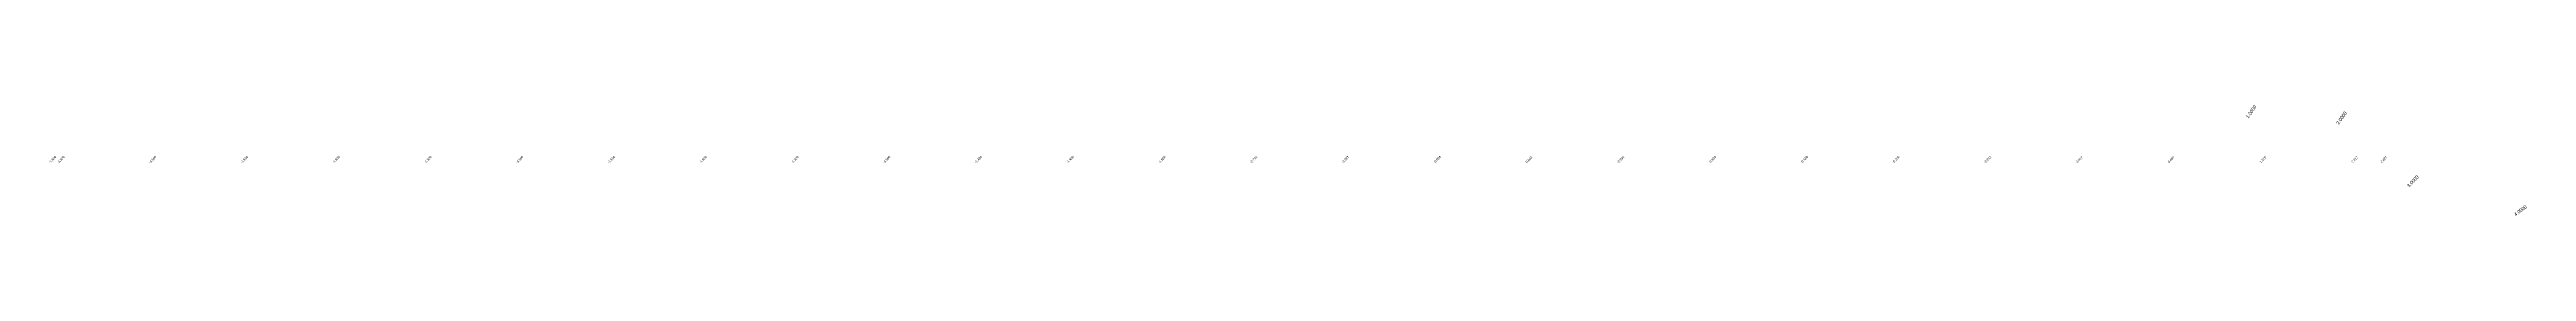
# Model space of a CAD drawing. Header units: metres. Extents: x 286386 to 287779, y 2079267 to 2080589.
# Drawn here: x 286458 to 286997, y 2080388 to 2080412 of the extents above; entities that cross this region are included whole.
import ezdxf
from ezdxf.enums import TextEntityAlignment as Align

# ---------------------------------------------------------------- set-up
doc = ezdxf.new("R2010")
doc.units = ezdxf.units.M
doc.header["$MEASUREMENT"] = 0
doc.layers.add('ESContAnn', color=231, linetype='Continuous')
doc.layers.add('ESElevation', color=150, linetype='Continuous')

msp = doc.modelspace()

# ---------------------------------------------------------------- texts
at = {"layer": 'ESContAnn'}
for s, rotation, p in [('1.0000', 55.0454, (286937.44, 2080410.46)), ('2.0000', 55.4915, (286957.14, 2080409.1)), ('3.0000', 45.8551, (286972.68, 2080395.25)), ('4.0000', 37.073, (286996.12, 2080388.85))]:
    msp.add_text(s, height=0.75, rotation=rotation, dxfattribs=at).set_placement(p, align=Align.MIDDLE_CENTER)
at = {"layer": 'ESElevation'}
for s, p in [('-1.500', (286458.17, 2080400)), ('-1.500', (286460, 2080400)), ('-1.500', (286480, 2080400)), ('-1.500', (286500, 2080400)), ('-1.500', (286520, 2080400)), ('-1.500', (286540, 2080400)), ('-1.500', (286560, 2080400)), ('-1.500', (286580, 2080400)), ('-1.500', (286600, 2080400)), ('-1.500', (286620, 2080400)), ('-1.500', (286640, 2080400)), ('-1.494', (286660, 2080400)), ('-1.439', (286680, 2080400)), ('-1.156', (286700, 2080400)), ('-0.714', (286720, 2080400)), ('-0.327', (286740, 2080400)), ('-0.054', (286760, 2080400)), ('0.062', (286780, 2080400)), ('-0.334', (286800, 2080400)), ('-0.603', (286820, 2080400)), ('-0.680', (286840, 2080400)), ('-0.306', (286860, 2080400)), ('-0.212', (286880, 2080400)), ('0.017', (286900, 2080400)), ('0.687', (286920, 2080400)), ('1.570', (286940, 2080400)), ('2.412', (286960, 2080400)), ('2.627', (286966.34, 2080400))]:
    msp.add_text(s, height=0.5, rotation=45, dxfattribs=at).set_placement(p, align=Align.MIDDLE_CENTER)

doc.saveas('drawing.dxf')
